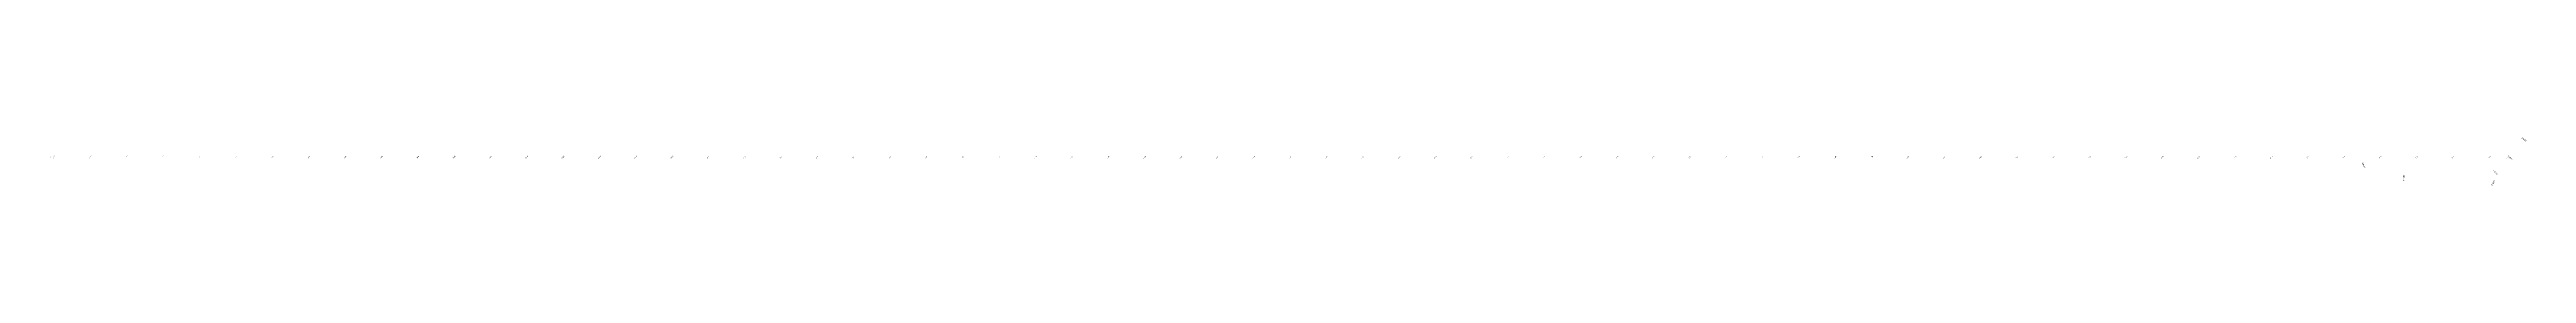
# Model space of a CAD drawing. Header units: metres. Extents: x 286386 to 287779, y 2079267 to 2080589.
# Drawn here: x 286398 to 287760, y 2079944 to 2079971 of the extents above; entities that cross this region are included whole.
import ezdxf
from ezdxf.enums import TextEntityAlignment as Align

# ---------------------------------------------------------------- set-up
doc = ezdxf.new("R2010")
doc.units = ezdxf.units.M
doc.header["$MEASUREMENT"] = 0
doc.layers.add('ESContAnn', color=231, linetype='Continuous')
doc.layers.add('ESElevation', color=150, linetype='Continuous')

msp = doc.modelspace()

# ---------------------------------------------------------------- texts
at = {"layer": 'ESContAnn'}
for s, rotation, p in [('6.0000', 322.125, (287759.1, 2079969.7)), ('9.0000', 296.2194, (287670.8, 2079955.6)), ('7.0000', 317.5707, (287751.4, 2079959.8)), ('10.0000', 89.1575, (287692.9, 2079948.2)), ('8.0000', 58.8261, (287742, 2079945.9)), ('8.0000', 317.5707, (287743.2, 2079951.7))]:
    msp.add_text(s, height=0.75, rotation=rotation, dxfattribs=at).set_placement(p, align=Align.MIDDLE_CENTER)
at = {"layer": 'ESElevation'}
for s, p in [('-1.500', (286398.2, 2079960)), ('-1.500', (286400, 2079960)), ('-1.500', (286420, 2079960)), ('-1.500', (286440, 2079960)), ('-1.500', (286460, 2079960)), ('-1.500', (286480, 2079960)), ('-1.500', (286500, 2079960)), ('-1.500', (286520, 2079960)), ('-1.500', (286540, 2079960)), ('-1.500', (286560, 2079960)), ('-1.500', (286580, 2079960)), ('-1.500', (286600, 2079960)), ('-1.500', (286620, 2079960)), ('-1.494', (286640, 2079960)), ('-1.446', (286660, 2079960)), ('-1.322', (286680, 2079960)), ('-0.858', (286700, 2079960)), ('-0.500', (286720, 2079960)), ('-0.445', (286740, 2079960)), ('0.181', (286760, 2079960)), ('1.163', (286780, 2079960)), ('2.471', (286800, 2079960)), ('3.196', (286820, 2079960)), ('3.876', (286840, 2079960)), ('4.521', (286860, 2079960)), ('4.637', (286880, 2079960)), ('5.060', (286900, 2079960)), ('5.743', (286920, 2079960)), ('6.374', (286940, 2079960)), ('6.553', (286960, 2079960)), ('6.300', (286980, 2079960)), ('5.011', (287000, 2079960)), ('4.406', (287020, 2079960)), ('4.175', (287040, 2079960)), ('3.741', (287060, 2079960)), ('3.544', (287080, 2079960)), ('3.500', (287100, 2079960)), ('3.500', (287120, 2079960)), ('3.654', (287140, 2079960)), ('3.784', (287160, 2079960)), ('3.838', (287180, 2079960)), ('4.216', (287200, 2079960)), ('4.522', (287220, 2079960)), ('4.739', (287240, 2079960)), ('4.754', (287260, 2079960)), ('4.758', (287280, 2079960)), ('4.859', (287300, 2079960)), ('5.619', (287320, 2079960)), ('6.598', (287340, 2079960)), ('7.651', (287360, 2079960)), ('8.234', (287380, 2079960)), ('7.331', (287400, 2079960)), ('5.520', (287420, 2079960)), ('4.613', (287440, 2079960)), ('4.295', (287460, 2079960)), ('4.414', (287480, 2079960)), ('4.729', (287500, 2079960)), ('4.654', (287520, 2079960)), ('4.860', (287540, 2079960)), ('5.643', (287560, 2079960)), ('5.166', (287580, 2079960)), ('4.895', (287600, 2079960)), ('5.314', (287620, 2079960)), ('6.353', (287640, 2079960)), ('7.859', (287660, 2079960)), ('9.556', (287680, 2079960)), ('9.201', (287700, 2079960)), ('8.510', (287720, 2079960)), ('7.656', (287740, 2079960)), ('7.071', (287750, 2079960))]:
    msp.add_text(s, height=0.5, rotation=45, dxfattribs=at).set_placement(p, align=Align.MIDDLE_CENTER)

doc.saveas('drawing.dxf')
